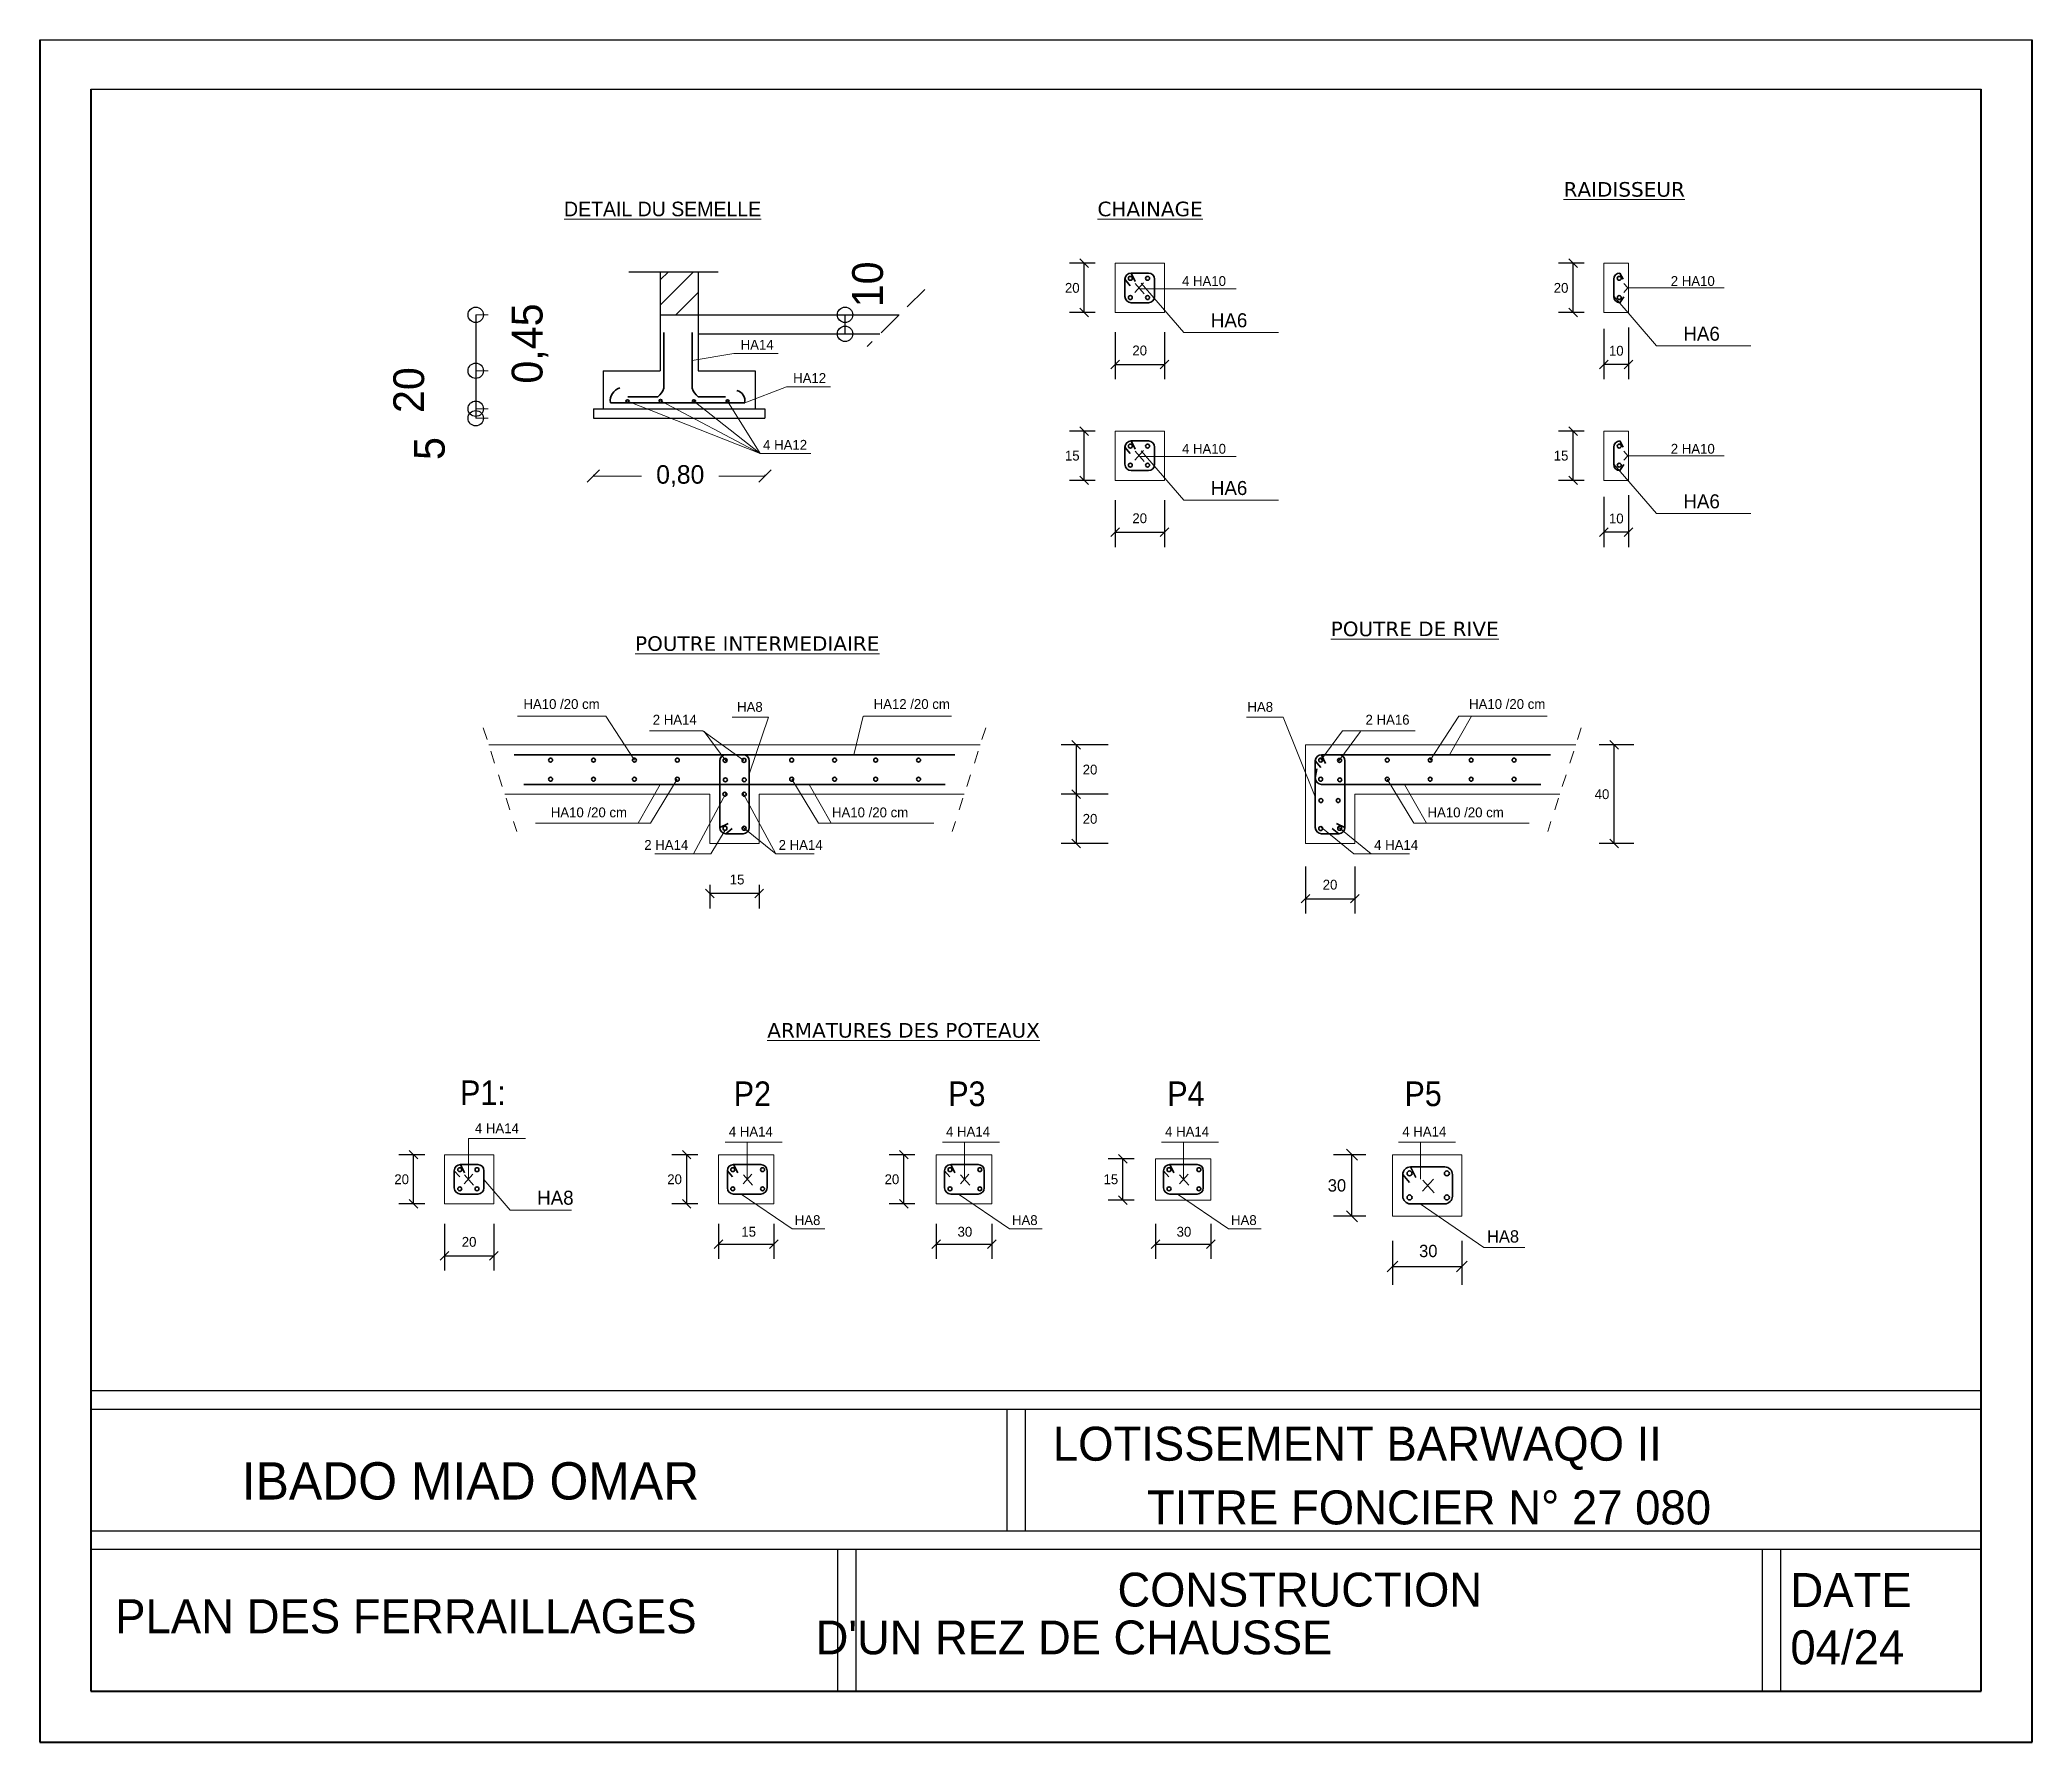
# Model space of a CAD drawing. Extents: x -110 to 3211, y -163 to 893.
# Drawn here: x 472.44 to 488.6, y -38.4 to -24.59 of the extents above; entities that cross this region are included whole.
import ezdxf
from ezdxf.enums import TextEntityAlignment as Align

# ---------------------------------------------------------------- set-up
doc = ezdxf.new("R2010")
doc.units = 0
doc.header["$LTSCALE"] = 0.8
doc.header["$MEASUREMENT"] = 0
doc.linetypes.add('DASHED2', pattern=[0.375, 0.25, -0.125])
doc.linetypes.add('HIDDEN', pattern=[0.375, 0.25, -0.125])
doc.layers.get('0').update_dxf_attribs({"color": 5, "linetype": 'CONTINUOUS'})
doc.layers.get('DEFPOINTS').update_dxf_attribs({"linetype": 'CONTINUOUS'})
for name, color, linetype in [('COMBLDG', 7, 'CONTINUOUS'), ('Cotation', 11, 'CONTINUOUS'), ('COTATITION', 5, 'CONTINUOUS'), ('PIPE', 50, 'CONTINUOUS')]:
    doc.layers.add(name, color=color, linetype=linetype)
for name, color, linetype, lineweight in [('DET -FER', 7, 'CONTINUOUS', 13), ('DETAIL', 1, 'CONTINUOUS', 35), ('Layer1', 3, 'CONTINUOUS', 15)]:
    doc.layers.add(name, color=color, linetype=linetype, lineweight=lineweight)
doc.styles.add('style1', font='FTLTLT.TTF', dxfattribs={"width": 0.8, "height": 30})
doc.dimstyles.new('ISO-25', dxfattribs={"dimtxt": 0.25, "dimasz": 0.25, "dimexe": 1.25, "dimexo": 0.625, "dimgap": 0.001, "dimtad": 1, "dimzin": 1, "dimtxsty": 'Standard', "dimblk": 'SMALL', "dimcen": 0.25, "dimse1": 1, "dimse2": 1, "dimazin": 0, "dimtfac": 1, "dimtmove": 1, "dimatfit": 3, "dimldrblk": 'SMALL', "dimfxl": 1, "dimarcsym": 0})

msp = doc.modelspace()

# ---------------------------------------------------------------- texts
at = {"color": 0}
for s, height, p in [('LOTISSEMENT BARWAQO II', 0.27595, (480.66, -36.119)), ('IBADO MIAD OMAR', 0.30266, (474.081, -36.434)), ('TITRE FONCIER N° 27 080', 0.27595, (481.423, -36.636)), ('CONSTRUCTION', 0.27451, (481.185, -37.302)), (' DATE', 0.2759, (486.541, -37.306)), ('PLAN DES FERRAILLAGES', 0.27595, (473.054, -37.519)), ("         D'UN REZ DE CHAUSSE", 0.27451, (477.819, -37.69)), (' 04/24', 0.2759, (486.541, -37.771))]:
    msp.add_text(s, height=height, dxfattribs=at).set_placement(p)
at = {"layer": 'COMBLDG', "color": 7, "lineweight": 9, "char_height": 0.11821, "width": 3.80299, "attachment_point": 1}
for s, insert in [('\\pi1.3874;{\\fVerdana|b0|i0|c0|p34;\\LRAIDISSEUR}', (483.416, -25.745, -7.82)), ('\\pi0.9361;{\\LDETAIL DU SEMELLE}', (475.759, -25.904)), ('\\pi1.4721;{\\fVerdana|b0|i0|c0|p34;\\LCHAINAGE}', (479.55, -25.904)), ('\\pi1.2145;{\\fVerdana|b0|i0|c0|p34;\\LPOUTRE DE RIVE}', (481.7, -29.311)), ('\\pi0.88728;{\\fVerdana|b0|i0|c0|p34;\\LPOUTRE INTERMEDIAIRE}', (476.384, -29.43)), ('\\pi0.78384;{\\fVerdana|b0|i0|c0|p34;\\LARMATURES DES POTEAUX}', (477.56, -32.568))]:
    msp.add_mtext(s, dxfattribs=dict(at, insert=insert))
at = {"layer": 'Cotation', "ltscale": 0.15, "attachment_point": 5}
for s, insert, char_height in [('\\A1;20', (480.818, -26.604), 0.08), ('\\A1;20', (484.783, -26.604), 0.08), ('\\A1;20', (481.365, -27.112), 0.08), ('\\A1;10', (485.231, -27.114), 0.08), ('\\A1;15', (480.818, -27.965), 0.08), ('\\A1;15', (484.783, -27.965), 0.08), ('\\A1;20', (481.365, -28.473), 0.08), ('\\A1;10', (485.231, -28.475), 0.08), ('\\A1;20', (480.962, -30.512), 0.08), ('\\A1;40', (485.115, -30.712), 0.08), ('\\A1;20', (480.962, -30.912), 0.08), ('\\A1;15', (478.099, -31.404), 0.08), ('\\A1;20', (482.909, -31.446), 0.08), ('\\A1;20', (475.378, -33.836), 0.08), ('\\A1;20', (477.592, -33.836), 0.08), ('\\A1;20', (479.355, -33.836), 0.08), ('\\A1;15', (481.131, -33.836), 0.08), ('\\A1;30', (482.965, -33.886), 0.1), ('\\A1;15', (478.193, -34.262), 0.08), ('\\A1;30', (479.947, -34.262), 0.08), ('\\A1;30', (481.724, -34.262), 0.08), ('\\A1;20', (475.925, -34.344), 0.08), ('\\A1;30', (483.706, -34.418), 0.1)]:
    msp.add_mtext(s, dxfattribs=dict(at, insert=insert, char_height=char_height))
at = {"layer": 'Cotation', "lineweight": 20, "ltscale": 0.3, "insert": (477.638, -28.131), "char_height": 0.15, "attachment_point": 5}
msp.add_mtext('0,80', dxfattribs=at)
at = {"layer": 'DET -FER', "ltscale": 0.15, "width": 0.924107}
for s, p in [('P1:', (475.852, -33.034)), ('P2', (478.072, -33.042)), ('P3', (479.812, -33.042)), ('P4', (481.589, -33.042)), ('P5', (483.513, -33.042))]:
    msp.add_text(s, height=0.2, dxfattribs=at).set_placement(p, align=Align.TOP_LEFT)
at = {"layer": 'Layer1', "style": 'style1'}
for s, height, p in [('4 HA10', 0.08, (481.708, -26.588)), ('2 HA10', 0.08, (485.673, -26.588)), (' HA6', 0.1137, (481.9, -26.923)), (' HA6', 0.1137, (485.733, -27.032)), (' HA14', 0.08, (478.098, -27.105)), (' HA12', 0.08, (478.524, -27.375)), ('4 HA12', 0.08, (478.31, -27.917)), ('4 HA10', 0.08, (481.708, -27.949)), ('2 HA10', 0.08, (485.673, -27.949)), (' HA6', 0.1137, (481.9, -28.284)), (' HA6', 0.1137, (485.733, -28.392)), (' HA10 /20 cm', 0.08, (476.336, -30.02)), (' HA8', 0.08, (478.069, -30.043)), (' HA12 /20 cm', 0.08, (479.177, -30.02)), (' HA8', 0.08, (482.209, -30.043)), (' HA10 /20 cm', 0.08, (484.007, -30.02)), ('2 HA14', 0.08, (477.415, -30.147)), ('2 HA16', 0.08, (483.197, -30.147)), (' HA10 /20 cm', 0.08, (476.558, -30.899)), (' HA10 /20 cm', 0.08, (478.839, -30.899)), (' HA10 /20 cm', 0.08, (483.67, -30.899)), ('2 HA14', 0.08, (477.346, -31.163)), ('2 HA14', 0.08, (478.436, -31.163)), ('4 HA14', 0.08, (483.267, -31.163)), ('4 HA14', 0.08, (475.972, -33.462)), ('4 HA14', 0.08, (478.032, -33.489)), ('4 HA14', 0.08, (479.794, -33.489)), ('4 HA14', 0.08, (481.571, -33.489)), ('4 HA14', 0.08, (483.495, -33.489)), (' HA8', 0.1137, (476.435, -34.042)), (' HA8', 0.08, (478.537, -34.207)), (' HA8', 0.08, (480.299, -34.207)), (' HA8', 0.08, (482.076, -34.207)), (' HA8', 0.1, (484.145, -34.349))]:
    msp.add_text(s, height=height, dxfattribs=at).set_placement(p)

# ---------------------------------------------------------------- blocks, each defined once
blk = doc.blocks.new('_Small')
at = {"color": 0, "linetype": 'ByBlock', "lineweight": -2}
blk.add_circle((0, 0), 0.25, dxfattribs=at)
blk = doc.blocks.new('*D447')
at = {"layer": 'Cotation', "color": 0, "lineweight": -2, "ltscale": 0.3, "transparency": 16777216}
blk.add_line((475.979, -27.276), (475.979, -27.584), dxfattribs=at)
at = {"layer": 'DEFPOINTS', "color": 0, "ltscale": 0.3, "transparency": 16777216}
for p in [(477.013, -27.276), (475.979, -27.584), (477.013, -27.584)]:
    blk.add_point(p, dxfattribs=at)
at = {"layer": 'Cotation', "color": 0, "lineweight": -2, "ltscale": 0.3, "transparency": 16777216, "xscale": 0.250000000000011, "yscale": 0.250000000000011, "zscale": 0.250000000000011}
for p, rotation in [((475.979, -27.276), 90), ((475.979, -27.584), 270)]:
    blk.add_blockref('_Small', p, dxfattribs=dict(at, rotation=rotation))
at = {"layer": 'Cotation', "color": 0, "lineweight": 20, "ltscale": 0.3, "transparency": 16777216, "insert": (475.437, -27.433), "char_height": 0.25, "attachment_point": 5, "rotation": 90}
blk.add_mtext('20', dxfattribs=at)
blk = doc.blocks.new('*D448')
at = {"layer": 'Cotation', "color": 0, "lineweight": -2, "ltscale": 0.3, "transparency": 16777216}
blk.add_line((475.979, -27.584), (475.979, -27.661), dxfattribs=at)
at = {"layer": 'DEFPOINTS', "color": 0, "ltscale": 0.3, "transparency": 16777216}
for p in [(477.013, -27.584), (475.979, -27.661), (477.013, -27.661)]:
    blk.add_point(p, dxfattribs=at)
at = {"layer": 'Cotation', "color": 0, "lineweight": -2, "ltscale": 0.3, "transparency": 16777216, "xscale": 0.250000000000011, "yscale": 0.250000000000011, "zscale": 0.250000000000011}
for p, rotation in [((475.979, -27.584), 90), ((475.979, -27.661), 270)]:
    blk.add_blockref('_Small', p, dxfattribs=dict(at, rotation=rotation))
at = {"layer": 'Cotation', "color": 0, "lineweight": 20, "ltscale": 0.3, "transparency": 16777216, "insert": (475.604, -27.907), "char_height": 0.25, "attachment_point": 5, "rotation": 90}
blk.add_mtext('5', dxfattribs=at)
blk = doc.blocks.new('*D449')
at = {"layer": 'Cotation', "color": 0, "lineweight": -2, "ltscale": 0.3, "transparency": 16777216}
blk.add_line((478.975, -26.976), (478.975, -26.822), dxfattribs=at)
at = {"layer": 'DEFPOINTS', "color": 0, "ltscale": 0.3, "transparency": 16777216}
for p in [(478.975, -26.822), (479.172, -26.822), (479.172, -26.976)]:
    blk.add_point(p, dxfattribs=at)
at = {"layer": 'Cotation', "color": 0, "lineweight": -2, "ltscale": 0.3, "transparency": 16777216, "xscale": 0.250000000000011, "yscale": 0.250000000000011, "zscale": 0.250000000000011}
for p, rotation in [((478.975, -26.822), 90), ((478.975, -26.976), 270)]:
    blk.add_blockref('_Small', p, dxfattribs=dict(at, rotation=rotation))
at = {"layer": 'Cotation', "color": 0, "lineweight": 20, "ltscale": 0.3, "transparency": 16777216, "insert": (479.159, -26.575), "char_height": 0.25, "attachment_point": 5, "rotation": 90}
blk.add_mtext('10', dxfattribs=at)
blk = doc.blocks.new('_OBLIQUE')
at = {"color": 0, "linetype": 'ByBlock'}
blk.add_line((-0.5, -0.5), (0.5, 0.5), dxfattribs=at)
blk = doc.blocks.new('*D450')
at = {"layer": 'Cotation', "color": 0, "lineweight": -2, "ltscale": 0.3, "transparency": 16777216}
blk.add_line((475.979, -26.822), (475.979, -27.276), dxfattribs=at)
at = {"layer": 'DEFPOINTS', "color": 0, "ltscale": 0.3, "transparency": 16777216}
for p in [(477.475, -26.822), (475.979, -27.276), (477.475, -27.276)]:
    blk.add_point(p, dxfattribs=at)
at = {"layer": 'Cotation', "color": 0, "lineweight": -2, "ltscale": 0.3, "transparency": 16777216, "xscale": 0.250000000000011, "yscale": 0.250000000000011, "zscale": 0.250000000000011}
for p, rotation in [((475.979, -26.822), 90), ((475.979, -27.276), 270)]:
    blk.add_blockref('_Small', p, dxfattribs=dict(at, rotation=rotation))
at = {"layer": 'Cotation', "color": 0, "lineweight": 20, "ltscale": 0.3, "transparency": 16777216, "insert": (476.419, -27.055), "char_height": 0.25, "attachment_point": 5, "rotation": 90}
blk.add_mtext('0,45', dxfattribs=at)

# ---------------------------------------------------------------- dimensions: what is measured, and where the dimension line sits
at = {"layer": 'Cotation', "lineweight": 20, "ltscale": 0.3}
for base, p1, p2, text, picture, middle in [((478.975, -26.822), (479.172, -26.976), (479.172, -26.822), '10', '*D449', (479.285, -26.575)), ((475.979, -27.661), (477.013, -27.584), (477.013, -27.661), '5', '*D448', (475.73, -27.907))]:
    dim = msp.add_linear_dim(base=base, p1=p1, p2=p2, angle=90, text=text, dimstyle='ISO-25', dxfattribs=at)
    dim.commit()
    dim.dimension.update_dxf_attribs({"geometry": picture, "text_midpoint": middle, "dimtype": 160})
dim = msp.add_linear_dim(base=(475.979, -27.276), p1=(477.475, -26.822), p2=(477.475, -27.276), angle=90, dimstyle='ISO-25', override={"dimtmove": 2}, dxfattribs=at)
dim.commit()
dim.dimension.update_dxf_attribs({"geometry": '*D450', "text_midpoint": (476.419, -27.055), "dimtype": 160})
dim = msp.add_linear_dim(base=(475.979, -27.584), p1=(477.013, -27.276), p2=(477.013, -27.584), angle=90, text='20', dimstyle='ISO-25', override={"dimtmove": 2}, dxfattribs=at)
dim.commit()
dim.dimension.update_dxf_attribs({"geometry": '*D447', "text_midpoint": (475.437, -27.433), "dimtype": 160})

# ---------------------------------------------------------------- linework, layer by layer
at = {"color": 0, "lineweight": 40}
for p, q in [((472.443, -24.591), (472.443, -38.403)), ((488.604, -38.403), (488.604, -24.591)), ((472.856, -24.991), (472.856, -37.989)), ((488.191, -37.989), (488.191, -24.991)), ((472.856, -37.989), (488.191, -37.989)), ((472.443, -38.403), (488.604, -38.403))]:
    msp.add_line(p, q, dxfattribs=at)
at = {"color": 0, "ltscale": 0.8}
for p, q in [((472.856, -35.55), (488.191, -35.55)), ((472.856, -35.7), (488.191, -35.7)), ((480.288, -35.7), (480.288, -36.688)), ((480.437, -35.7), (480.437, -36.688)), ((478.914, -36.838), (478.914, -37.989)), ((479.063, -36.838), (479.063, -37.989)), ((486.414, -36.838), (486.414, -37.989)), ((486.563, -36.838), (486.563, -37.989))]:
    msp.add_line(p, q, dxfattribs=at)
at = {"color": 0}
for p, q in [((472.856, -36.688), (488.191, -36.688)), ((472.856, -36.838), (488.191, -36.838))]:
    msp.add_line(p, q, dxfattribs=at)
at = {"layer": 'Cotation', "ltscale": 0.15}
for p, q in [((481.005, -26.404), (480.795, -26.404)), ((480.915, -26.804), (480.915, -26.404)), ((484.971, -26.404), (484.761, -26.404)), ((484.881, -26.804), (484.881, -26.404)), ((481.005, -26.804), (480.795, -26.804)), ((484.971, -26.804), (484.761, -26.804)), ((481.165, -26.964), (481.165, -27.345)), ((481.565, -26.964), (481.565, -27.345)), ((485.131, -26.937), (485.131, -27.345)), ((485.331, -26.924), (485.331, -27.345)), ((481.165, -27.225), (481.565, -27.225)), ((485.331, -27.225), (485.131, -27.225)), ((481.005, -27.765), (480.795, -27.765)), ((480.915, -28.165), (480.915, -27.765)), ((484.971, -27.765), (484.761, -27.765)), ((484.881, -28.165), (484.881, -27.765)), ((481.005, -28.165), (480.795, -28.165)), ((484.971, -28.165), (484.761, -28.165)), ((481.165, -28.325), (481.165, -28.706)), ((481.565, -28.325), (481.565, -28.706)), ((485.131, -28.298), (485.131, -28.706)), ((485.331, -28.285), (485.331, -28.706)), ((481.165, -28.586), (481.565, -28.586)), ((485.331, -28.586), (485.131, -28.586)), ((481.11, -30.312), (480.729, -30.312)), ((480.849, -30.312), (480.849, -30.712)), ((485.373, -30.312), (485.093, -30.312)), ((485.213, -31.112), (485.213, -30.312)), ((481.11, -30.712), (480.729, -30.712)), ((481.11, -30.712), (480.729, -30.712)), ((480.849, -30.712), (480.849, -31.112)), ((481.11, -31.112), (480.729, -31.112)), ((485.373, -31.112), (485.093, -31.112)), ((482.709, -31.298), (482.709, -31.679)), ((483.109, -31.298), (483.109, -31.679)), ((477.878, -31.447), (477.878, -31.638)), ((478.278, -31.447), (478.278, -31.638)), ((478.278, -31.518), (477.878, -31.518)), ((482.709, -31.559), (483.109, -31.559)), ((475.565, -33.636), (475.355, -33.636)), ((475.475, -34.036), (475.475, -33.636)), ((477.78, -33.636), (477.57, -33.636)), ((477.69, -34.036), (477.69, -33.636)), ((479.542, -33.636), (479.332, -33.636)), ((479.452, -34.036), (479.452, -33.636)), ((481.319, -33.67), (481.109, -33.67)), ((481.229, -34.004), (481.229, -33.67)), ((483.199, -33.636), (482.937, -33.636)), ((483.087, -34.136), (483.087, -33.636)), ((475.565, -34.036), (475.355, -34.036)), ((477.78, -34.036), (477.57, -34.036)), ((479.542, -34.036), (479.332, -34.036)), ((481.319, -34.004), (481.109, -34.004)), ((475.725, -34.196), (475.725, -34.577)), ((476.125, -34.196), (476.125, -34.577)), ((477.948, -34.196), (477.948, -34.482)), ((478.398, -34.196), (478.398, -34.482)), ((479.715, -34.196), (479.715, -34.482)), ((480.165, -34.196), (480.165, -34.482)), ((481.492, -34.196), (481.492, -34.482)), ((481.942, -34.196), (481.942, -34.482)), ((483.199, -34.136), (482.937, -34.136)), ((477.948, -34.362), (478.398, -34.362)), ((479.715, -34.362), (480.165, -34.362)), ((481.492, -34.362), (481.942, -34.362)), ((483.416, -34.336), (483.416, -34.693)), ((483.978, -34.336), (483.978, -34.693)), ((475.725, -34.457), (476.125, -34.457)), ((483.416, -34.543), (483.978, -34.543))]:
    msp.add_line(p, q, dxfattribs=at)
at = {"layer": 'Cotation', "linetype": 'DASHED2', "lineweight": 20, "ltscale": 0.3}
for p, q in [((475.979, -26.822), (476.132, -26.822)), ((475.979, -27.276), (476.132, -27.276)), ((475.979, -27.584), (476.132, -27.584)), ((475.979, -27.661), (476.132, -27.661))]:
    msp.add_line(p, q, dxfattribs=at)
at = {"layer": 'Cotation', "lineweight": 20, "ltscale": 0.3}
for p, q in [((476.933, -28.121), (476.933, -28.131)), ((476.933, -28.131), (477.324, -28.131)), ((478.325, -28.131), (477.951, -28.131)), ((478.325, -28.121), (478.325, -28.131))]:
    msp.add_line(p, q, dxfattribs=at)
at = {"layer": 'COTATITION', "color": 7, "lineweight": 25}
for p, q in [((477.22, -26.472), (477.946, -26.472)), ((477.475, -26.472), (477.475, -27.276)), ((477.475, -26.744), (477.746, -26.472)), ((477.475, -26.539), (477.542, -26.472)), ((477.783, -26.472), (477.783, -27.276)), ((477.601, -26.822), (477.783, -26.64)), ((477.475, -26.822), (479.414, -26.822)), ((477.783, -26.976), (479.258, -26.976)), ((477.013, -27.276), (477.475, -27.276)), ((477.013, -27.276), (477.013, -27.584)), ((477.783, -27.276), (478.245, -27.276)), ((478.245, -27.276), (478.245, -27.584)), ((476.933, -27.584), (476.933, -27.661)), ((476.933, -27.584), (478.325, -27.584)), ((478.325, -27.584), (478.325, -27.661)), ((476.933, -27.661), (478.325, -27.661))]:
    msp.add_line(p, q, dxfattribs=at)
at = {"layer": 'COTATITION', "color": 7, "linetype": 'DASHED2', "lineweight": 25}
msp.add_line((479.622, -26.616), (479.154, -27.079), dxfattribs=at)
at = {"layer": 'COTATITION', "color": 7, "lineweight": 25}
msp.add_lwpolyline([(477.013, -27.276), (477.475, -27.276)], dxfattribs=at)
at = {"layer": 'DET -FER', "ltscale": 0.15}
for p, q in [((481.565, -26.404), (481.165, -26.404)), ((481.165, -26.404), (481.165, -26.804)), ((481.565, -26.404), (481.165, -26.404)), ((481.165, -26.404), (481.165, -26.804)), ((481.565, -26.404), (481.565, -26.804)), ((481.565, -26.404), (481.565, -26.804)), ((485.331, -26.404), (485.131, -26.404)), ((485.131, -26.404), (485.131, -26.804)), ((485.331, -26.404), (485.131, -26.404)), ((485.131, -26.404), (485.131, -26.804)), ((485.331, -26.404), (485.331, -26.804)), ((481.565, -26.804), (481.165, -26.804)), ((481.565, -26.804), (481.165, -26.804)), ((485.331, -26.804), (485.131, -26.804)), ((485.331, -26.804), (485.131, -26.804)), ((481.565, -27.765), (481.165, -27.765)), ((481.165, -27.765), (481.165, -28.165)), ((481.565, -27.765), (481.165, -27.765)), ((481.165, -27.765), (481.165, -28.165)), ((481.565, -27.765), (481.565, -28.165)), ((481.565, -27.765), (481.565, -28.165)), ((485.331, -27.765), (485.131, -27.765)), ((485.131, -27.765), (485.131, -28.165)), ((485.331, -27.765), (485.131, -27.765)), ((485.131, -27.765), (485.131, -28.165)), ((485.331, -27.765), (485.331, -28.165)), ((481.565, -28.165), (481.165, -28.165)), ((481.565, -28.165), (481.165, -28.165)), ((485.331, -28.165), (485.131, -28.165)), ((485.331, -28.165), (485.131, -28.165)), ((476.085, -30.312), (478.278, -30.312)), ((480.071, -30.312), (478.278, -30.312)), ((484.902, -30.312), (482.709, -30.312)), ((482.709, -30.312), (482.709, -31.112)), ((476.215, -30.712), (477.878, -30.712)), ((477.878, -30.712), (477.878, -31.112)), ((478.278, -30.712), (478.278, -31.112)), ((479.942, -30.712), (478.278, -30.712)), ((483.109, -30.712), (483.109, -31.112)), ((484.773, -30.712), (483.109, -30.712)), ((477.878, -31.112), (478.278, -31.112)), ((483.109, -31.112), (482.709, -31.112)), ((476.125, -33.636), (475.725, -33.636)), ((475.725, -33.636), (475.725, -34.036)), ((476.125, -33.636), (475.725, -33.636)), ((475.725, -33.636), (475.725, -34.036)), ((476.125, -33.636), (476.125, -34.036)), ((476.125, -33.636), (476.125, -34.036)), ((478.398, -33.636), (477.948, -33.636)), ((477.948, -33.636), (477.948, -34.036)), ((478.398, -33.636), (478.398, -34.036)), ((480.165, -33.636), (479.715, -33.636)), ((479.715, -33.636), (479.715, -34.036)), ((480.165, -33.636), (480.165, -34.036)), ((481.942, -33.67), (481.492, -33.67)), ((481.492, -33.67), (481.492, -34.004)), ((481.942, -33.67), (481.942, -34.004)), ((483.978, -33.636), (483.416, -33.636)), ((483.416, -33.636), (483.416, -34.136)), ((483.978, -33.636), (483.978, -34.136)), ((476.125, -34.036), (475.725, -34.036)), ((476.125, -34.036), (475.725, -34.036)), ((478.398, -34.036), (477.948, -34.036)), ((480.165, -34.036), (479.715, -34.036)), ((481.942, -34.004), (481.492, -34.004)), ((483.978, -34.136), (483.416, -34.136))]:
    msp.add_line(p, q, dxfattribs=at)
at = {"layer": 'DETAIL', "ltscale": 0.15}
for p, q in [((481.295, -26.484), (481.435, -26.484)), ((481.295, -26.484), (481.435, -26.484)), ((481.295, -26.484), (481.329, -26.552)), ((485.261, -26.484), (485.286, -26.534)), ((481.245, -26.674), (481.245, -26.534)), ((481.245, -26.534), (481.288, -26.586)), ((481.485, -26.534), (481.485, -26.674)), ((485.211, -26.674), (485.211, -26.534)), ((481.435, -26.724), (481.295, -26.724)), ((485.261, -26.724), (485.291, -26.676)), ((477.505, -26.965), (477.505, -27.419)), ((477.734, -26.965), (477.734, -27.419)), ((477.071, -27.536), (478.161, -27.536)), ((477.455, -27.487), (477.213, -27.487)), ((477.784, -27.487), (478.005, -27.487)), ((481.245, -28.035), (481.245, -27.895)), ((481.245, -27.895), (481.288, -27.946)), ((481.295, -27.845), (481.435, -27.845)), ((481.295, -27.845), (481.435, -27.845)), ((481.295, -27.845), (481.329, -27.913)), ((481.485, -27.895), (481.485, -28.035)), ((485.211, -28.035), (485.211, -27.895)), ((485.261, -27.845), (485.286, -27.895)), ((481.435, -28.085), (481.295, -28.085)), ((485.261, -28.085), (485.291, -28.037)), ((478.148, -30.392), (476.292, -30.392)), ((477.958, -30.442), (477.958, -30.982)), ((478.148, -30.392), (478.008, -30.392)), ((478.548, -30.392), (478.008, -30.392)), ((478.148, -30.392), (479.865, -30.392)), ((478.148, -30.392), (478.148, -30.392)), ((478.148, -30.392), (478.148, -30.392)), ((478.198, -30.442), (478.198, -30.982)), ((482.789, -30.582), (482.789, -30.442)), ((482.789, -30.442), (482.833, -30.494)), ((482.789, -30.982), (482.789, -30.442)), ((482.789, -30.582), (482.801, -30.506)), ((482.839, -30.392), (484.696, -30.392)), ((482.839, -30.392), (482.979, -30.392)), ((482.839, -30.392), (482.873, -30.461)), ((482.839, -30.392), (482.979, -30.392)), ((483.029, -30.442), (483.029, -30.982)), ((476.37, -30.632), (478.598, -30.632)), ((479.787, -30.632), (478.198, -30.632)), ((484.618, -30.632), (482.839, -30.632)), ((477.958, -30.842), (477.958, -30.982)), ((478.198, -30.842), (478.198, -30.982)), ((482.789, -30.982), (482.789, -30.842)), ((482.789, -30.982), (482.789, -30.842)), ((483.029, -30.842), (483.029, -30.982)), ((477.958, -30.982), (478.027, -30.948)), ((478.008, -31.032), (478.06, -30.989)), ((482.979, -31.032), (482.927, -30.989)), ((483.029, -30.982), (482.961, -30.948)), ((478.148, -31.032), (478.008, -31.032)), ((478.008, -31.032), (478.148, -31.032)), ((482.979, -31.032), (482.839, -31.032)), ((482.979, -31.032), (482.839, -31.032)), ((475.805, -33.906), (475.805, -33.766)), ((475.805, -33.766), (475.849, -33.817)), ((475.855, -33.716), (475.995, -33.716)), ((475.855, -33.716), (475.995, -33.716)), ((475.855, -33.716), (475.889, -33.784)), ((476.045, -33.766), (476.045, -33.906)), ((478.02, -33.906), (478.02, -33.766)), ((478.02, -33.766), (478.063, -33.817)), ((478.07, -33.716), (478.292, -33.716)), ((478.07, -33.716), (478.21, -33.716)), ((478.07, -33.716), (478.104, -33.784)), ((478.342, -33.766), (478.342, -33.906)), ((479.782, -33.906), (479.782, -33.766)), ((479.782, -33.766), (479.826, -33.817)), ((479.832, -33.716), (480.054, -33.716)), ((479.832, -33.716), (479.972, -33.716)), ((479.832, -33.716), (479.866, -33.784)), ((480.104, -33.766), (480.104, -33.906)), ((481.559, -33.906), (481.559, -33.766)), ((481.559, -33.766), (481.602, -33.817)), ((481.609, -33.716), (481.831, -33.716)), ((481.609, -33.716), (481.749, -33.716)), ((481.609, -33.716), (481.643, -33.784)), ((481.881, -33.766), (481.881, -33.906)), ((483.562, -33.736), (483.839, -33.736)), ((483.562, -33.736), (483.737, -33.736)), ((483.562, -33.736), (483.604, -33.821)), ((483.499, -33.973), (483.499, -33.798)), ((483.499, -33.798), (483.553, -33.863)), ((483.902, -33.798), (483.902, -33.973)), ((475.995, -33.956), (475.855, -33.956)), ((478.292, -33.956), (478.07, -33.956)), ((480.054, -33.956), (479.832, -33.956)), ((481.831, -33.956), (481.609, -33.956)), ((483.839, -34.036), (483.562, -34.036))]:
    msp.add_line(p, q, dxfattribs=at)
for centre, radius in [((481.289, -26.526), 0.0159), ((481.289, -26.682), 0.0159), ((481.429, -26.526), 0.0159), ((481.429, -26.682), 0.0159), ((485.255, -26.526), 0.0159), ((485.255, -26.682), 0.0159), ((477.21, -27.523), 0.0122), ((477.478, -27.521), 0.0122), ((477.749, -27.523), 0.0122), ((478.022, -27.523), 0.0122), ((481.289, -27.887), 0.0159), ((481.429, -27.887), 0.0159), ((485.255, -27.887), 0.0159), ((481.289, -28.042), 0.0159), ((481.429, -28.042), 0.0159), ((485.255, -28.042), 0.0159), ((476.586, -30.435), 0.0159), ((476.934, -30.435), 0.0159), ((477.266, -30.435), 0.0159), ((477.614, -30.435), 0.0159), ((478.002, -30.437), 0.0159), ((478.155, -30.437), 0.0159), ((478.542, -30.435), 0.0159), ((478.89, -30.435), 0.0159), ((479.223, -30.435), 0.0159), ((479.571, -30.435), 0.0159), ((482.833, -30.435), 0.0159), ((482.986, -30.437), 0.0159), ((483.373, -30.435), 0.0159), ((483.721, -30.435), 0.0159), ((484.054, -30.435), 0.0159), ((484.402, -30.435), 0.0159), ((476.586, -30.59), 0.0159), ((476.934, -30.59), 0.0159), ((477.266, -30.59), 0.0159), ((477.614, -30.59), 0.0159), ((478, -30.712), 0.0159), ((478.004, -30.595), 0.0159), ((478.157, -30.595), 0.0159), ((478.157, -30.712), 0.0159), ((478.542, -30.59), 0.0159), ((478.89, -30.59), 0.0159), ((479.223, -30.59), 0.0159), ((479.571, -30.59), 0.0159), ((482.833, -30.59), 0.0159), ((482.988, -30.595), 0.0159), ((483.373, -30.59), 0.0159), ((483.721, -30.59), 0.0159), ((484.054, -30.59), 0.0159), ((484.402, -30.59), 0.0159), ((482.835, -30.763), 0.0159), ((482.975, -30.763), 0.0159), ((478.001, -30.988), 0.0159), ((478.156, -30.988), 0.0159), ((482.833, -30.99), 0.0159), ((482.987, -30.988), 0.0159), ((475.849, -33.758), 0.0159), ((475.989, -33.758), 0.0159), ((478.064, -33.758), 0.0159), ((478.306, -33.758), 0.0159), ((479.826, -33.758), 0.0159), ((480.068, -33.758), 0.0159), ((481.603, -33.758), 0.0159), ((481.845, -33.758), 0.0159), ((483.554, -33.788), 0.0199), ((483.857, -33.788), 0.0199), ((475.849, -33.913), 0.0159), ((475.989, -33.913), 0.0159), ((478.064, -33.913), 0.0159), ((478.306, -33.913), 0.0159), ((479.826, -33.913), 0.0159), ((480.068, -33.913), 0.0159), ((481.603, -33.913), 0.0159), ((481.845, -33.913), 0.0159), ((483.554, -33.983), 0.0199), ((483.857, -33.983), 0.0199)]:
    msp.add_circle(centre, radius, dxfattribs=at)
for centre, radius, start, end in [((481.295, -26.534), 0.05, 90, 180), ((481.295, -26.534), 0.05, 90, 180), ((481.435, -26.534), 0.05, 0, 90), ((485.261, -26.534), 0.05, 90, 180), ((485.261, -26.534), 0.05, 90, 180), ((481.295, -26.674), 0.05, 180, 270), ((481.435, -26.674), 0.05, 270, 0), ((485.261, -26.674), 0.05, 180, 270), ((477.179, -27.52), 0.109, 106.2583, 188.2795), ((477.373, -27.373), 0.14, 306.0783, 341.1388), ((477.867, -27.373), 0.14, 198.8612, 233.9217), ((478.081, -27.517), 0.0813, 346.8923, 78.2681), ((481.295, -27.895), 0.05, 90, 180), ((481.295, -27.895), 0.05, 90, 180), ((481.435, -27.895), 0.05, 0, 90), ((485.261, -27.895), 0.05, 90, 180), ((485.261, -27.895), 0.05, 90, 180), ((481.295, -28.035), 0.05, 180, 270), ((481.435, -28.035), 0.05, 270, 0), ((485.261, -28.035), 0.05, 180, 270), ((478.008, -30.442), 0.05, 90, 180), ((478.148, -30.442), 0.05, 0, 90), ((482.839, -30.442), 0.05, 90, 180), ((482.839, -30.442), 0.05, 90, 180), ((482.839, -30.442), 0.05, 90, 180), ((482.979, -30.442), 0.05, 0, 90), ((482.839, -30.582), 0.05, 180, 270), ((478.008, -30.982), 0.05, 180, 270), ((478.008, -30.982), 0.05, 180, 270), ((478.148, -30.982), 0.05, 270, 0), ((478.148, -30.982), 0.05, 270, 0), ((482.839, -30.982), 0.05, 180, 270), ((482.839, -30.982), 0.05, 180, 270), ((482.839, -30.982), 0.05, 180, 270), ((482.979, -30.982), 0.05, 270, 0), ((482.979, -30.982), 0.05, 270, 0), ((475.855, -33.766), 0.05, 90, 180), ((475.855, -33.766), 0.05, 90, 180), ((475.995, -33.766), 0.05, 0, 90), ((478.07, -33.766), 0.05, 90, 180), ((478.07, -33.766), 0.05, 90, 180), ((478.292, -33.766), 0.05, 0, 90), ((479.832, -33.766), 0.05, 90, 180), ((479.832, -33.766), 0.05, 90, 180), ((480.054, -33.766), 0.05, 0, 90), ((481.609, -33.766), 0.05, 90, 180), ((481.609, -33.766), 0.05, 90, 180), ((481.831, -33.766), 0.05, 0, 90), ((483.562, -33.798), 0.0625, 90, 180), ((483.562, -33.798), 0.0625, 90, 180), ((483.839, -33.798), 0.0625, 0, 90), ((475.855, -33.906), 0.05, 180, 270), ((475.995, -33.906), 0.05, 270, 0), ((478.07, -33.906), 0.05, 180, 270), ((478.292, -33.906), 0.05, 270, 0), ((479.832, -33.906), 0.05, 180, 270), ((480.054, -33.906), 0.05, 270, 0), ((481.609, -33.906), 0.05, 180, 270), ((481.831, -33.906), 0.05, 270, 0), ((483.562, -33.973), 0.0625, 180, 270), ((483.839, -33.973), 0.0625, 270, 0)]:
    msp.add_arc(centre, radius, start, end, dxfattribs=at)
at = {"layer": 'Layer1', "lineweight": 9, "ltscale": 0.15}
for p, q in [((481.395, -26.563), (481.325, -26.641)), ((481.327, -26.569), (481.402, -26.651)), ((481.365, -26.61), (482.147, -26.61)), ((485.325, -26.604), (485.291, -26.641)), ((485.293, -26.569), (485.325, -26.604)), ((485.324, -26.604), (486.107, -26.604)), ((477.734, -27.192), (478.073, -27.136)), ((478.073, -27.136), (478.432, -27.136)), ((478.161, -27.536), (478.501, -27.406)), ((478.5, -27.406), (478.858, -27.406)), ((477.21, -27.523), (478.286, -27.948)), ((477.478, -27.521), (478.286, -27.948)), ((477.749, -27.523), (478.286, -27.948)), ((478.022, -27.523), (478.286, -27.948)), ((478.286, -27.948), (478.697, -27.948)), ((481.395, -27.924), (481.325, -28.002)), ((481.327, -27.929), (481.402, -28.012)), ((485.293, -27.929), (485.325, -27.965)), ((481.365, -27.971), (482.147, -27.971)), ((485.325, -27.965), (485.291, -28.002)), ((485.324, -27.965), (486.107, -27.965)), ((477.033, -30.078), (476.318, -30.078)), ((477.266, -30.435), (477.033, -30.078)), ((477.822, -30.198), (477.389, -30.197)), ((479.047, -30.392), (479.123, -30.078)), ((479.124, -30.078), (479.839, -30.078)), ((483.009, -30.197), (483.599, -30.197)), ((483.721, -30.435), (483.954, -30.078)), ((483.955, -30.078), (484.67, -30.078)), ((477.614, -30.59), (477.397, -30.947)), ((478.007, -30.706), (477.745, -31.194)), ((478.149, -30.706), (478.412, -31.194)), ((478.542, -30.59), (478.759, -30.947)), ((483.373, -30.59), (483.59, -30.947)), ((477.397, -30.946), (476.463, -30.946)), ((478.001, -31.002), (477.885, -31.195)), ((478.148, -30.982), (478.412, -31.195)), ((478.76, -30.946), (479.694, -30.946)), ((482.839, -30.982), (483.103, -31.195)), ((482.979, -30.982), (483.243, -31.195)), ((483.591, -30.946), (484.525, -30.946)), ((477.885, -31.194), (477.433, -31.194)), ((478.412, -31.194), (478.723, -31.194)), ((483.103, -31.194), (483.554, -31.194)), ((475.919, -33.836), (475.919, -33.506)), ((475.919, -33.506), (476.382, -33.506)), ((478.003, -33.534), (478.466, -33.534)), ((478.181, -33.836), (478.181, -33.534)), ((479.765, -33.534), (480.228, -33.534)), ((479.944, -33.836), (479.944, -33.534)), ((481.542, -33.534), (482.004, -33.534)), ((481.72, -33.836), (481.72, -33.534)), ((483.465, -33.534), (483.928, -33.534)), ((483.644, -33.836), (483.644, -33.534)), ((475.956, -33.795), (475.885, -33.873)), ((475.887, -33.8), (475.962, -33.883)), ((478.218, -33.795), (478.148, -33.873)), ((478.15, -33.8), (478.224, -33.883)), ((479.98, -33.795), (479.91, -33.873)), ((479.912, -33.8), (479.987, -33.883)), ((481.757, -33.795), (481.687, -33.873)), ((481.689, -33.8), (481.763, -33.883)), ((483.747, -33.835), (483.659, -33.932)), ((483.662, -33.842), (483.755, -33.945))]:
    msp.add_line(p, q, dxfattribs=at)
at = {"layer": 'Layer1'}
for p, q in [((481.378, -26.564), (481.723, -26.966)), ((485.211, -26.672), (485.556, -27.074)), ((481.723, -26.966), (482.49, -26.966)), ((485.556, -27.074), (486.323, -27.074)), ((481.378, -27.925), (481.723, -28.327)), ((485.211, -28.033), (485.556, -28.435)), ((481.723, -28.327), (482.49, -28.327)), ((485.556, -28.435), (486.323, -28.435)), ((478.355, -30.086), (478.059, -30.086)), ((478.355, -30.086), (478.198, -30.548)), ((482.232, -30.086), (482.528, -30.086)), ((482.528, -30.086), (482.789, -30.732)), ((476.045, -33.838), (476.258, -34.085)), ((476.258, -34.085), (476.756, -34.085)), ((478.133, -33.956), (478.545, -34.238)), ((479.895, -33.956), (480.308, -34.238)), ((481.672, -33.956), (482.084, -34.238)), ((483.64, -34.036), (484.156, -34.388)), ((478.545, -34.238), (478.811, -34.238)), ((480.308, -34.238), (480.574, -34.238)), ((482.084, -34.238), (482.35, -34.238)), ((484.156, -34.388), (484.488, -34.388))]:
    msp.add_line(p, q, dxfattribs=at)
at = {"layer": 'Layer1', "linetype": 'HIDDEN', "ltscale": 0.06}
for p, q in [((476.04, -30.173), (476.312, -31.013)), ((480.116, -30.173), (479.844, -31.013)), ((484.947, -30.173), (484.675, -31.013))]:
    msp.add_line(p, q, dxfattribs=at)
at = {"layer": 'Layer1', "ltscale": 0.15}
for p, q in [((478.155, -30.437), (477.822, -30.198)), ((478.007, -30.441), (477.831, -30.204)), ((482.833, -30.435), (483.009, -30.197)), ((482.981, -30.441), (483.157, -30.204)), ((484.056, -30.078), (483.878, -30.392)), ((477.296, -30.946), (477.474, -30.632)), ((478.861, -30.946), (478.683, -30.632)), ((483.692, -30.946), (483.514, -30.632))]:
    msp.add_line(p, q, dxfattribs=at)
at = {"layer": 'PIPE', "color": 0, "ltscale": 0.8}
for p, q in [((472.443, -24.591), (488.604, -24.591)), ((472.856, -24.991), (488.191, -24.991))]:
    msp.add_line(p, q, dxfattribs=at)

# ---------------------------------------------------------------- block references
at = {"layer": 'Cotation', "ltscale": 0.15}
for p, xscale, yscale, zscale, rotation in [((480.915, -26.404), 0.07000000000925866, 0.07000000000925866, 0.07000000000000028, 90), ((484.881, -26.404), 0.07000000000925866, 0.07000000000925866, 0.07000000000000028, 90), ((480.915, -26.804), 0.07000000000925866, 0.07000000000925866, 0.07000000000000028, 270), ((484.881, -26.804), 0.07000000000925866, 0.07000000000925866, 0.07000000000000028, 270), ((481.165, -27.225), 0.06999999999993634, 0.07000000000925866, 0.06999999999993634, 180), ((485.131, -27.225), 0.06999999999993634, 0.07000000000925866, 0.06999999999993634, 180), ((480.915, -27.765), 0.07000000000925866, 0.07000000000925866, 0.07000000000000028, 90), ((484.881, -27.765), 0.07000000000925866, 0.07000000000925866, 0.07000000000000028, 90), ((480.915, -28.165), 0.07000000000925866, 0.07000000000925866, 0.07000000000000028, 270), ((484.881, -28.165), 0.07000000000925866, 0.07000000000925866, 0.07000000000000028, 270), ((481.165, -28.586), 0.06999999999993634, 0.07000000000925866, 0.06999999999993634, 180), ((485.131, -28.586), 0.06999999999993634, 0.07000000000925866, 0.06999999999993634, 180), ((480.849, -30.312), 0.07000000000925866, 0.07000000000925866, 0.07000000000000028, 90), ((485.213, -30.312), 0.07000000000925866, 0.07000000000925866, 0.07000000000000028, 90), ((480.849, -30.712), 0.07000000000925866, 0.07000000000925866, 0.07000000000000028, 270), ((480.849, -30.712), 0.07000000000925866, 0.07000000000925866, 0.07000000000000028, 90), ((480.849, -31.112), 0.07000000000925866, 0.07000000000925866, 0.07000000000000028, 270), ((485.213, -31.112), 0.07000000000925866, 0.07000000000925866, 0.07000000000000028, 270), ((482.709, -31.559), 0.06999999999993634, 0.07000000000925866, 0.06999999999993634, 180), ((475.475, -33.636), 0.07000000000925866, 0.07000000000925866, 0.07000000000000028, 90), ((477.69, -33.636), 0.07000000000925866, 0.07000000000925866, 0.07000000000000028, 90), ((479.452, -33.636), 0.07000000000925866, 0.07000000000925866, 0.07000000000000028, 90), ((483.087, -33.636), 0.08750000001157332, 0.08750000001157332, 0.08750000000000036, 90), ((481.229, -33.67), 0.07000000000925866, 0.07000000000925866, 0.07000000000000028, 90), ((475.475, -34.036), 0.07000000000925866, 0.07000000000925866, 0.07000000000000028, 270), ((477.69, -34.036), 0.07000000000925866, 0.07000000000925866, 0.07000000000000028, 270), ((479.452, -34.036), 0.07000000000925866, 0.07000000000925866, 0.07000000000000028, 270), ((481.229, -34.004), 0.07000000000925866, 0.07000000000925866, 0.07000000000000028, 270), ((483.087, -34.136), 0.08750000001157332, 0.08750000001157332, 0.08750000000000036, 270), ((475.725, -34.457), 0.06999999999993634, 0.07000000000925866, 0.06999999999993634, 180), ((477.948, -34.362), 0.06999999999993634, 0.07000000000925866, 0.06999999999993634, 180), ((478.398, -34.362), 0.06999999999993634, 0.07000000000925866, 0.06999999999993634, 180), ((479.715, -34.362), 0.06999999999993634, 0.07000000000925866, 0.06999999999993634, 180), ((480.165, -34.362), 0.06999999999993634, 0.07000000000925866, 0.06999999999993634, 180), ((481.492, -34.362), 0.06999999999993634, 0.07000000000925866, 0.06999999999993634, 180), ((481.942, -34.362), 0.06999999999993634, 0.07000000000925866, 0.06999999999993634, 180), ((483.416, -34.543), 0.08749999999992042, 0.08750000001157332, 0.08749999999992042, 180), ((483.978, -34.543), 0.08749999999992042, 0.08750000001157332, 0.08749999999992042, 180)]:
    msp.add_blockref('_OBLIQUE', p, dxfattribs=dict(at, xscale=xscale, yscale=yscale, zscale=zscale, rotation=rotation))
at = {"layer": 'Cotation', "ltscale": 0.15, "yscale": 0.07000000000925866}
for p, xscale, zscale in [((481.565, -27.225), 0.06999999999993634, 0.06999999999993634), ((485.331, -27.225), 0.06999999999993634, 0.06999999999993634), ((481.565, -28.586), 0.06999999999993634, 0.06999999999993634), ((485.331, -28.586), 0.06999999999993634, 0.06999999999993634), ((477.878, -31.518), -0.06999999999993634, 0.07000000000000028), ((478.278, -31.518), 0.06999999999993634, 0.06999999999993634), ((483.109, -31.559), 0.06999999999993634, 0.06999999999993634), ((476.125, -34.457), 0.06999999999993634, 0.06999999999993634)]:
    msp.add_blockref('_OBLIQUE', p, dxfattribs=dict(at, xscale=xscale, zscale=zscale))
at = {"layer": 'Cotation', "lineweight": 20, "ltscale": 0.3, "xscale": 0.09999999999990905, "yscale": 0.09999999999990905, "zscale": 0.09999999999990905, "rotation": 180}
msp.add_blockref('_OBLIQUE', (476.933, -28.131), dxfattribs=at)
at = {"layer": 'Cotation', "lineweight": 20, "ltscale": 0.3, "xscale": 0.09999999999990905, "yscale": 0.09999999999990905, "zscale": 0.09999999999990905}
msp.add_blockref('_OBLIQUE', (478.325, -28.131), dxfattribs=at)

msp.set_redraw_order([(e.dxf.handle, doc.entitydb.next_handle()) for e in msp.query("TEXT MTEXT ATTDEF DIMENSION ARC_DIMENSION")])  # texts and dimensions are drawn at this point

doc.saveas('drawing.dxf')
